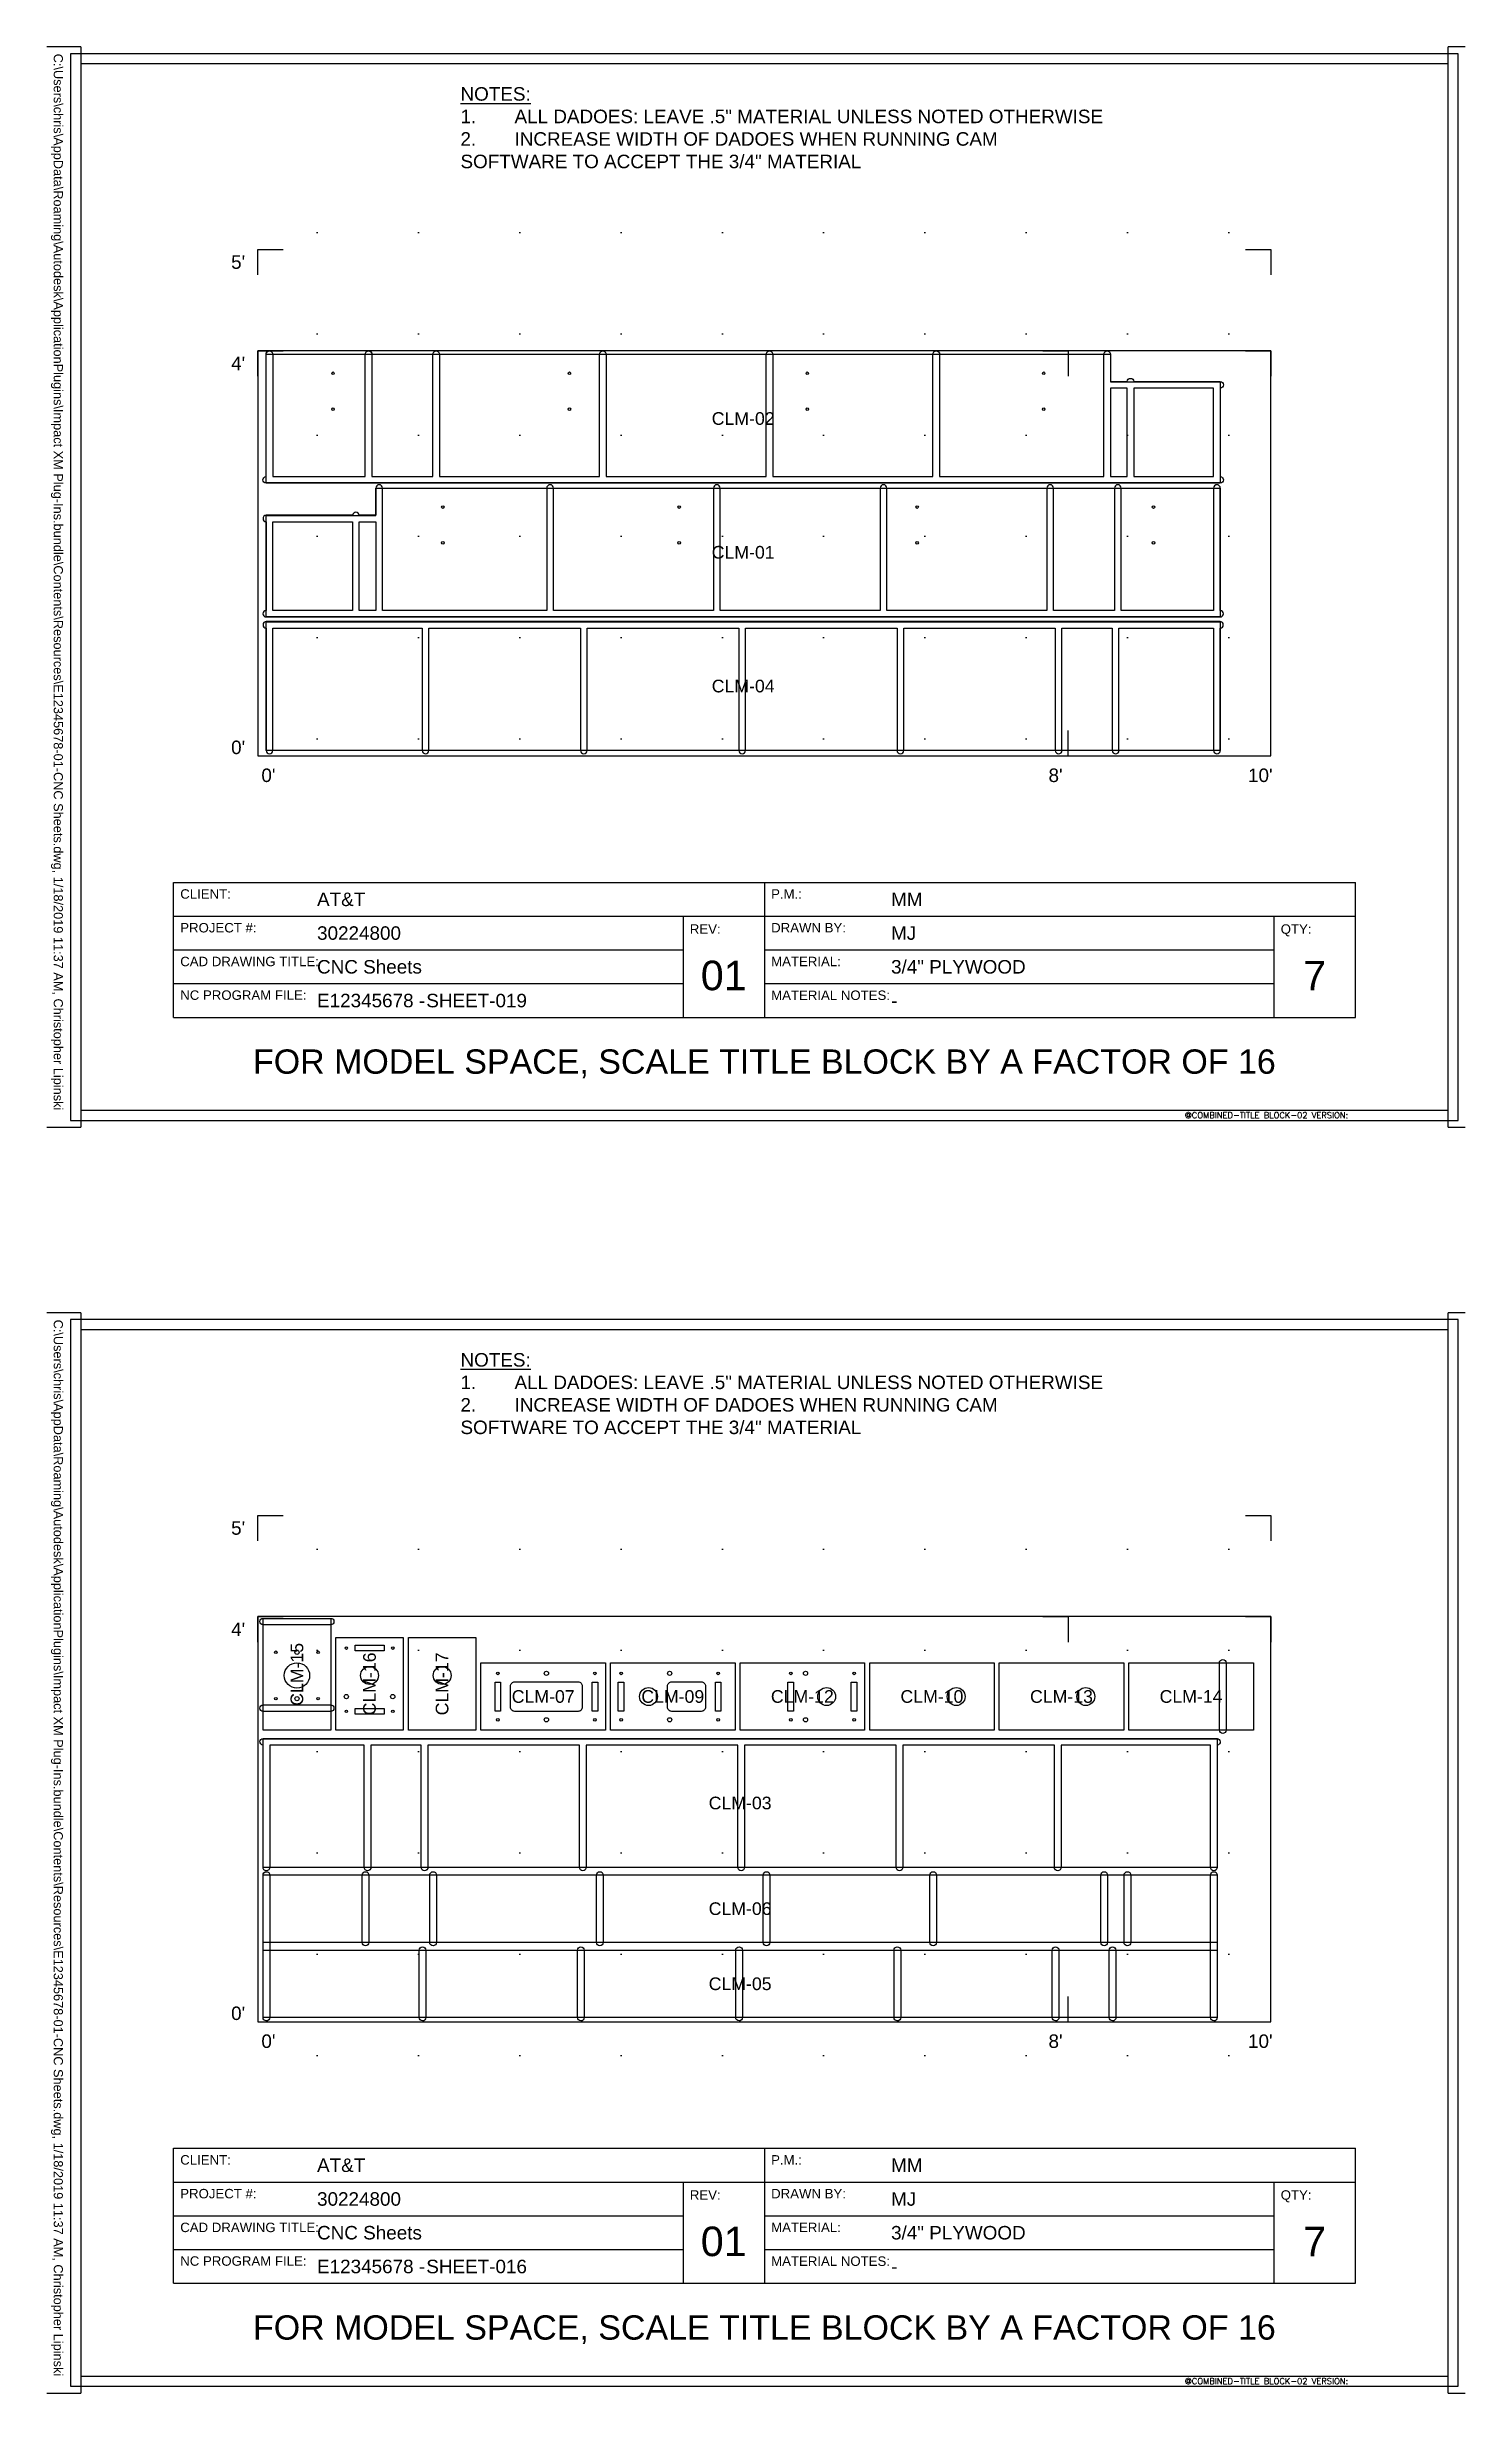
# Model space of a CAD drawing. Header units: inches. Extents: x 292 to 1880, y 512 to 1390.
# Drawn here: x 712 to 880, y 1112 to 1390 of the extents above; entities that cross this region are included whole.
import ezdxf
from ezdxf.enums import TextEntityAlignment as Align

# ---------------------------------------------------------------- set-up
doc = ezdxf.new("R2010")
doc.units = ezdxf.units.IN
doc.header["$MEASUREMENT"] = 0
doc.layers.get('Defpoints').update_dxf_attribs({"true_color": 0xff8080})
for name, color, linetype in [('0_GRID', 11, 'Continuous'), ('MD_Annotation', 4, 'Continuous'), ('MD_Title Blocks', 40, 'Continuous'), ('NC_Dado 0.25 Deep', 151, 'Continuous'), ('NC_Drill_D0.313', 20, 'Continuous'), ('NC_Drill_D0.5', 104, 'Continuous'), ('NC_Inside', 230, 'Continuous'), ('NC_Material', 5, 'Continuous'), ('NC_Outside', 74, 'Continuous')]:
    doc.layers.add(name, color=color, linetype=linetype)
doc.styles.add('ANNO', font='swissli.ttf')
doc.styles.get("Standard").update_dxf_attribs({"font": 'simplex.shx'})

msp = doc.modelspace()

# ---------------------------------------------------------------- texts
at = {"layer": 'MD_Annotation', "linetype": 'Continuous', "char_height": 1.5, "attachment_point": 5, "style": 'ANNO'}
for s, insert in [('CLM-02', (794.48, 1345.96)), ('CLM-01', (794.48, 1330.11)), ('CLM-04', (794.48, 1314.26)), ('CLM-07', (770.79, 1194.53)), ('CLM-09', (786.14, 1194.53)), ('CLM-12', (801.49, 1194.53)), ('CLM-10', (816.84, 1194.53)), ('CLM-13', (832.19, 1194.53)), ('CLM-14', (847.54, 1194.53)), ('CLM-03', (794.12, 1181.91)), ('CLM-06', (794.12, 1169.39)), ('CLM-05', (794.12, 1160.49))]:
    msp.add_mtext(s, dxfattribs=dict(at, insert=insert))
at = {"layer": 'MD_Annotation', "linetype": 'Continuous', "char_height": 1.5, "attachment_point": 5, "rotation": 90, "style": 'ANNO'}
for s, insert in [('CLM-15', (741.62, 1197.16)), ('CLM-16', (750.22, 1196.03)), ('CLM-17', (758.82, 1196.03))]:
    msp.add_mtext(s, dxfattribs=dict(at, insert=insert))

# ---------------------------------------------------------------- blocks, each defined once
blk = doc.blocks.new('TBLOCK-CNC SHEET GRID-02')
at = {"layer": '0_GRID'}
h = blk.add_hatch(dxfattribs=at)
h.set_pattern_fill('GRID', color=11, scale=1.5, pattern_type=2)
h.set_pattern_definition([(0, (0.75, 1.5), (0, 1.5), [0, -1.5]), (0, (1.5, 1.5), (0, 1.5), [0, -1.5]), (0, (0, 1.5), (0, 1.5), [0, -1.5]), (0, (1.5, 0), (0, 1.5), [0, -1.5]), (0, (0.75, 0), (0, 1.5), [0, -1.5]), (0, (0, 0), (0, 1.5), [0, -1.5]), (0, (0.75, 0.75), (0, 1.5), [0, -1.5]), (0, (1.5, 0.75), (0, 1.5), [0, -1.5]), (0, (0, 0.75), (0, 1.5), [0, -1.5])])
h.paths.add_polyline_path([(7.75, 4), (-0.25, 4), (-0.25, -0.25), (7.75, -0.25)])
at = {"color": 14}
for p, q in [((0, 3.562), (0, 3.75)), ((0, 3.75), (0.187, 3.75)), ((7.312, 3.75), (7.5, 3.75)), ((7.5, 3.75), (7.5, 3.562)), ((0, 2.812), (0, 3)), ((0, 3), (0.187, 3)), ((5.812, 3), (6, 3)), ((6, 3), (6, 2.812)), ((7.312, 3), (7.5, 3)), ((7.5, 3), (7.5, 2.812)), ((0, 0.187), (0, 0)), ((6, 0), (6, 0.187)), ((7.5, 0), (7.5, 0.187)), ((0, 0), (0.187, 0)), ((5.812, 0), (6, 0)), ((7.312, 0), (7.5, 0))]:
    blk.add_line(p, q, dxfattribs=at)
at = {"color": 11, "char_height": 0.1, "style": 'ANNO'}
for s, insert, attachment_point in [("5'", (-0.094, 3.656), 6), ("4'", (-0.094, 2.906), 6), ("0'", (-0.094, 0.062), 6), ("0'", (0.078, -0.094), 2), ("8'", (5.906, -0.094), 2), ("10'", (7.422, -0.094), 2)]:
    blk.add_mtext(s, dxfattribs=dict(at, insert=insert, attachment_point=attachment_point))
blk = doc.blocks.new('TBLOCK-CNC NOTES-02')
at = {"color": 4, "linetype": 'Continuous', "insert": (0, 0), "char_height": 0.1, "width": 4.5, "attachment_point": 1, "style": 'ANNO'}
blk.add_mtext('\\A1;{\\LNOTES:\\P\\pi-0.3,l0.4,t0.4;}1.^IALL DADOES: LEAVE .5" MATERIAL UNLESS NOTED OTHERWISE\\P2.^IINCREASE WIDTH OF DADOES WHEN RUNNING CAM SOFTWARE TO ACCEPT THE 3/4" MATERIAL ', dxfattribs=at)
blk = doc.blocks.new('*U8')
at = {"color": 5}
for p, q in [((0.688, 1.688), (9.438, 1.688)), ((0.688, 0.788), (0.688, 1.688)), ((5.062, 1.688), (5.062, 0.688)), ((9.438, 0.688), (9.438, 1.688)), ((4.46, 1.438), (4.46, 0.688)), ((4.46, 1.438), (5.062, 1.438)), ((8.835, 1.438), (8.835, 0.688)), ((8.835, 1.438), (9.438, 1.438)), ((0.688, 0.688), (0.688, 0.788)), ((0.688, 0.688), (5.062, 0.688)), ((5.062, 0.688), (9.438, 0.688))]:
    blk.add_line(p, q, dxfattribs=at)
at = {"color": 9}
for p, q in [((0.688, 1.438), (4.46, 1.438)), ((5.062, 1.438), (8.835, 1.438)), ((0.688, 1.188), (4.46, 1.188)), ((5.062, 1.188), (8.835, 1.188)), ((0.688, 0.938), (4.46, 0.938)), ((5.062, 0.938), (8.835, 0.938))]:
    blk.add_line(p, q, dxfattribs=at)
blk.add_lwpolyline([(-0.075, -0.075), (10.2, -0.075), (10.2, 7.825), (-0.075, 7.825)], close=True, dxfattribs=at)
at = {"color": 5}
blk.add_lwpolyline([(0, 0), (10.125, 0), (10.125, 7.75), (0, 7.75)], close=True, dxfattribs=at)
at = {"layer": 'Defpoints'}
for p, q in [((0, 7.875), (-0.25, 7.875)), ((0, 7.875), (0, 7.75)), ((10.125, 7.75), (10.125, 7.875)), ((10.25, 7.875), (10.125, 7.875)), ((0, 0), (0, -0.125)), ((10.125, -0.125), (10.125, 0)), ((-0.25, -0.125), (0, -0.125)), ((10.125, -0.125), (10.25, -0.125))]:
    blk.add_line(p, q, dxfattribs=at)
for name, p in [('TBLOCK-CNC NOTES-02', (2.812, 7.577)), ('TBLOCK-CNC SHEET GRID-02', (1.312, 2.625))]:
    blk.add_blockref(name, p)
at = {"color": 4, "insert": (-0.22, 0), "char_height": 0.0675, "attachment_point": 9, "rotation": 270, "style": 'ANNO'}
blk.add_mtext('C:\\\\Users\\\\chris\\\\AppData\\\\Roaming\\\\Autodesk\\\\ApplicationPlugins\\\\Impact XM Plug-Ins.bundle\\\\Contents\\\\Resources\\\\E12345678-01-CNC Sheets.dwg, 1/18/2019 11:37 AM, Christopher Lipinski', dxfattribs=at)
at = {"color": 4, "style": 'ANNO'}
for s, insert, char_height, attachment_point in [('CLIENT:', (0.737, 1.637), 0.07, 1), ('P.M.:', (5.112, 1.637), 0.07, 1), ('PROJECT #:', (0.737, 1.387), 0.07, 1), ('REV:', (4.51, 1.377), 0.07, 1), ('DRAWN BY:', (5.112, 1.387), 0.07, 1), ('QTY:', (8.885, 1.377), 0.07, 1), ('CAD DRAWING TITLE:', (0.737, 1.137), 0.07, 1), ('CNC Sheets', (1.75, 1.062), 0.1, 4), ('01', (4.761, 0.997), 0.2188, 5), ('MATERIAL:', (5.112, 1.137), 0.07, 1), ('NC PROGRAM FILE:', (0.737, 0.888), 0.07, 1), ('MATERIAL NOTES:', (5.112, 0.887), 0.07, 1), ('E12345678 -', (1.75, 0.812), 0.1, 4)]:
    blk.add_mtext(s, dxfattribs=dict(at, insert=insert, char_height=char_height, attachment_point=attachment_point))
at = {"color": 14, "insert": (5.062, 0.344), "char_height": 0.18, "attachment_point": 5, "style": 'ANNO'}
blk.add_mtext('FOR MODEL SPACE, SCALE TITLE BLOCK BY A FACTOR OF 16', dxfattribs=at)
at = {"color": 4, "style": 'ANNO'}
for tag, p in [('CLIENT_2', (1.75, 1.562)), ('PM_2', (6, 1.562)), ('PROJECT_NO_2', (1.75, 1.312)), ('DET_2', (6, 1.312)), ('MATERIAL', (6, 1.062)), ('NC_PROG', (2.559, 0.812)), ('MATERIAL_NOTES', (6, 0.812))]:
    blk.add_attdef(tag, text='', height=0.1, dxfattribs=at).set_placement(p, align=Align.MIDDLE_LEFT)
blk.add_attdef('QTY', text='', height=0.219, dxfattribs=at).set_placement((9.136, 0.997), align=Align.MIDDLE_CENTER)
at = {"layer": 'Defpoints'}
blk.add_text('@COMBINED-TITLE BLOCK-02 VERSION:', height=0.045, dxfattribs=at).set_placement((8.175, -0.059))
at = {"layer": 'Defpoints', "flags": 2}
blk.add_attdef('TITLE_BLOCK_VERSION', (9.558, -0.059), '', height=0.045, dxfattribs=at)

# ---------------------------------------------------------------- linework, layer by layer
at = {"layer": 'NC_Dado 0.25 Deep'}
for points in [[(757.71, 1339.08), (757.71, 1353.58, -0.421843), (758.11, 1353.97, -0.421843), (758.5, 1353.58), (758.5, 1339.08), (777.46, 1339.08), (777.46, 1353.58, -0.421843), (777.86, 1353.97, -0.421843), (778.25, 1353.58), (778.25, 1339.08), (797.21, 1339.08), (797.21, 1353.58, -0.421843), (797.61, 1353.97, -0.421843), (798, 1353.58), (798, 1339.08), (816.96, 1339.08), (816.96, 1353.58, -0.421843), (817.36, 1353.97, -0.421843), (817.75, 1353.58), (817.75, 1339.08), (837.21, 1339.08), (837.21, 1353.58, -0.421843), (837.61, 1353.97, -0.421843), (838, 1353.58), (838, 1350.35), (839.97, 1350.35, -0.40662), (840.36, 1350.72, -0.40662), (840.75, 1350.35), (850.98, 1350.35, -0.421843), (851.37, 1349.96, -0.406621), (851, 1349.57, -0.000338), (851, 1349.56), (851, 1339.08, -0.000456), (851, 1339.08, -0.974573), (850.98, 1338.31), (737.98, 1338.31, -0.974646), (737.96, 1339.08, -0.000495), (737.96, 1339.08), (737.96, 1353.58, -0.421843), (738.36, 1353.97, -0.421843), (738.75, 1353.58), (738.75, 1339.08), (749.71, 1339.08), (749.71, 1353.58, -0.421843), (750.11, 1353.97, -0.421843), (750.5, 1353.58), (750.5, 1339.08)], [(831.25, 1323.23), (831.25, 1337.73, 0.421843), (830.86, 1338.12, 0.421843), (830.46, 1337.73), (830.46, 1323.23), (811.5, 1323.23), (811.5, 1337.73, 0.421843), (811.11, 1338.12, 0.421843), (810.71, 1337.73), (810.71, 1323.23), (791.75, 1323.23), (791.75, 1337.73, 0.421843), (791.36, 1338.12, 0.421843), (790.96, 1337.73), (790.96, 1323.23), (772, 1323.23), (772, 1337.73, 0.421843), (771.61, 1338.12, 0.421843), (771.21, 1337.73), (771.21, 1323.23), (751.75, 1323.23), (751.75, 1337.73, 0.421843), (751.36, 1338.12, 0.421843), (750.96, 1337.73), (750.96, 1334.5), (749, 1334.5, 0.40662), (748.61, 1334.87, 0.40662), (748.22, 1334.5), (737.98, 1334.5, 0.421843), (737.6, 1334.11, 0.406621), (737.96, 1333.72, 0.000338), (737.96, 1333.71), (737.96, 1323.23, 0.000456), (737.96, 1323.23, 0.974573), (737.98, 1322.46), (850.98, 1322.46, 0.974646), (851, 1323.23, 0.000495), (851, 1323.23), (851, 1337.73, 0.421843), (850.61, 1338.12, 0.421843), (850.21, 1337.73), (850.21, 1323.23), (839.25, 1323.23), (839.25, 1337.73, 0.421843), (838.86, 1338.12, 0.421843), (838.46, 1337.73), (838.46, 1323.23)], [(775.21, 1321.13), (775.21, 1306.63, 0.421843), (775.61, 1306.25, 0.421843), (776, 1306.63), (776, 1321.13), (793.96, 1321.13), (793.96, 1306.63, 0.421843), (794.36, 1306.25, 0.421843), (794.75, 1306.63), (794.75, 1321.13), (812.71, 1321.13), (812.71, 1306.63, 0.421843), (813.11, 1306.25, 0.421843), (813.5, 1306.63), (813.5, 1321.13), (831.46, 1321.13), (831.46, 1306.63, 0.421843), (831.86, 1306.25, 0.421843), (832.25, 1306.63), (832.25, 1321.13), (838.21, 1321.13), (838.21, 1306.63, 0.421843), (838.61, 1306.25, 0.421843), (839, 1306.63), (839, 1321.13), (850.21, 1321.13), (850.21, 1306.63, 0.421843), (850.61, 1306.25, 0.421843), (851, 1306.63), (851, 1321.13, 0.000338), (851, 1321.14, 0.974347), (850.98, 1321.9), (737.98, 1321.9, 0.974347), (737.96, 1321.14, 0.000338), (737.96, 1321.13), (737.96, 1306.63, 0.421843), (738.36, 1306.25, 0.421843), (738.75, 1306.63), (738.75, 1321.13), (756.46, 1321.13), (756.46, 1306.63, 0.421843), (756.86, 1306.25, 0.421843), (757.25, 1306.63), (757.25, 1321.13)], [(745.62, 1203.03), (737.62, 1203.03, -1), (737.62, 1203.8), (745.62, 1203.8, -1)], [(850.9, 1190.53), (850.9, 1198.53, -0.421843), (851.29, 1198.92, -0.421843), (851.69, 1198.53), (851.69, 1190.53, -0.421843), (851.29, 1190.15, -0.421843)], [(745.62, 1192.76), (737.62, 1192.76, -0.421843), (737.24, 1193.16, -0.421843), (737.62, 1193.55), (745.62, 1193.55, -0.421843), (746, 1193.16, -0.421843)], [(813.39, 1188.78), (813.39, 1174.29, -0.421843), (812.99, 1173.9, -0.421843), (812.6, 1174.29), (812.6, 1188.78), (794.64, 1188.78), (794.64, 1174.29, -0.421843), (794.24, 1173.9, -0.421843), (793.85, 1174.29), (793.85, 1188.78), (775.89, 1188.78), (775.89, 1174.29, -0.421843), (775.49, 1173.9, -0.421843), (775.1, 1174.29), (775.1, 1188.78), (757.14, 1188.78), (757.14, 1174.29, -0.421843), (756.74, 1173.9, -0.421843), (756.35, 1174.29), (756.35, 1188.78), (750.39, 1188.78), (750.39, 1174.29, -0.421843), (749.99, 1173.9, -0.421843), (749.6, 1174.29), (749.6, 1188.78), (738.39, 1188.78), (738.39, 1174.29, -0.421843), (737.99, 1173.9, -0.421843), (737.6, 1174.29), (737.6, 1188.78, -0.000338), (737.6, 1188.79, -0.974347), (737.62, 1189.55), (850.62, 1189.55, -0.974347), (850.64, 1188.79, -0.000338), (850.64, 1188.78), (850.64, 1174.29, -0.421843), (850.24, 1173.9, -0.421843), (849.85, 1174.29), (849.85, 1188.78), (832.14, 1188.78), (832.14, 1174.29, -0.421843), (831.74, 1173.9, -0.421843), (831.35, 1174.29), (831.35, 1188.78)], [(737.6, 1156.49), (737.6, 1173.39, -0.421843), (737.99, 1173.77, -0.421843), (738.39, 1173.39), (738.39, 1156.49, -0.421843), (737.99, 1156.1, -0.421843)], [(749.35, 1165.38), (749.35, 1173.39, -0.421843), (749.74, 1173.77, -0.421842), (750.14, 1173.39), (750.14, 1165.38, -0.421843), (749.74, 1165, -0.421843)], [(757.35, 1165.38), (757.35, 1173.39, -0.421843), (757.74, 1173.77, -0.421843), (758.14, 1173.39), (758.14, 1165.38, -0.421843), (757.74, 1165, -0.421843)], [(777.1, 1165.38), (777.1, 1173.39, -0.421843), (777.49, 1173.77, -0.421843), (777.89, 1173.39), (777.89, 1165.38, -0.421843), (777.49, 1165, -0.421843)], [(796.85, 1165.38), (796.85, 1173.39, -0.421843), (797.24, 1173.77, -0.421842), (797.64, 1173.39), (797.64, 1165.38, -0.421843), (797.24, 1165, -0.421843)], [(816.6, 1165.38), (816.6, 1173.39, -0.421843), (816.99, 1173.77, -0.421843), (817.39, 1173.39), (817.39, 1165.38, -0.421843), (816.99, 1165, -0.421843)], [(836.85, 1165.38), (836.85, 1173.39, -0.421843), (837.24, 1173.77, -0.421843), (837.64, 1173.39), (837.64, 1165.38, -0.421843), (837.24, 1165, -0.421843)], [(839.6, 1165.38), (839.6, 1173.39, -0.421843), (839.99, 1173.77, -0.421843), (840.39, 1173.39), (840.39, 1165.38, -0.421843), (839.99, 1165, -0.421843)], [(849.85, 1156.49), (849.85, 1173.39, -0.421843), (850.24, 1173.77, -0.421843), (850.64, 1173.39), (850.64, 1156.49, -0.421843), (850.24, 1156.1, -0.421843)], [(756.1, 1156.49), (756.1, 1164.49, -0.421843), (756.49, 1164.87, -0.421843), (756.89, 1164.49), (756.89, 1156.49, -0.421843), (756.49, 1156.1, -0.421843)], [(774.85, 1156.49), (774.85, 1164.49, -0.421843), (775.24, 1164.87, -0.421843), (775.64, 1164.49), (775.64, 1156.49, -0.421843), (775.24, 1156.1, -0.421842)], [(793.6, 1156.49), (793.6, 1164.49, -0.421843), (793.99, 1164.87, -0.421843), (794.39, 1164.49), (794.39, 1156.49, -0.421843), (793.99, 1156.1, -0.421843)], [(812.35, 1156.49), (812.35, 1164.49, -0.421843), (812.74, 1164.87, -0.421843), (813.14, 1164.49), (813.14, 1156.49, -0.421843), (812.74, 1156.1, -0.421843)], [(831.1, 1156.49), (831.1, 1164.49, -0.421843), (831.49, 1164.87, -0.421843), (831.89, 1164.49), (831.89, 1156.49, -0.421843), (831.49, 1156.1, -0.421843)], [(837.85, 1156.49), (837.85, 1164.49, -0.421843), (838.24, 1164.87, -0.421843), (838.64, 1164.49), (838.64, 1156.49, -0.421843), (838.24, 1156.1, -0.421843)]]:
    msp.add_lwpolyline(points, format="xyb", close=True, dxfattribs=at)
for points in [[(839.96, 1339.08), (839.96, 1349.56), (838, 1349.56), (838, 1339.08)], [(850.21, 1339.08), (850.21, 1349.56), (840.75, 1349.56), (840.75, 1339.08)], [(738.75, 1323.23), (738.75, 1333.71), (748.21, 1333.71), (748.21, 1323.23)], [(749, 1323.23), (749, 1333.71), (750.96, 1333.71), (750.96, 1323.23)]]:
    msp.add_lwpolyline(points, close=True, dxfattribs=at)
at = {"layer": 'NC_Drill_D0.313'}
for centre in [(745.89, 1351.33), (773.89, 1351.33), (802.08, 1351.33), (830.08, 1351.33), (745.89, 1347.08), (773.89, 1347.08), (802.08, 1347.08), (830.08, 1347.08), (758.89, 1335.48), (786.89, 1335.48), (815.08, 1335.48), (843.08, 1335.48), (758.89, 1331.23), (786.89, 1331.23), (815.08, 1331.23), (843.08, 1331.23), (739.12, 1199.78), (744.12, 1199.78), (747.47, 1200.28), (752.97, 1200.28), (765.42, 1197.28), (776.92, 1197.28), (780.02, 1197.28), (791.52, 1197.28), (800.12, 1197.28), (807.62, 1197.28), (739.12, 1194.28), (744.12, 1194.28), (747.47, 1192.78), (752.97, 1192.78), (765.42, 1191.78), (776.92, 1191.78), (780.02, 1191.78), (791.52, 1191.78), (800.12, 1191.78), (807.62, 1191.78)]:
    msp.add_circle(centre, 0.156, dxfattribs=at)
at = {"layer": 'NC_Drill_D0.5'}
for centre in [(741.62, 1199.78), (771.17, 1197.28), (785.77, 1197.28), (801.87, 1197.28), (741.62, 1194.28), (747.47, 1194.53), (752.97, 1194.53), (771.17, 1191.78), (785.77, 1191.78), (801.87, 1191.78)]:
    msp.add_circle(centre, 0.25, dxfattribs=at)
at = {"layer": 'NC_Inside'}
for points in [[(751.94, 1199.95), (748.5, 1199.95), (748.5, 1200.61), (751.94, 1200.61)], [(765.09, 1192.82), (765.09, 1196.25), (765.75, 1196.25), (765.75, 1192.82)], [(776.59, 1192.82), (776.59, 1196.25), (777.25, 1196.25), (777.25, 1192.82)], [(779.69, 1192.82), (779.69, 1196.25), (780.35, 1196.25), (780.35, 1192.82)], [(791.19, 1192.82), (791.19, 1196.25), (791.85, 1196.25), (791.85, 1192.82)], [(799.79, 1192.82), (799.79, 1196.25), (800.45, 1196.25), (800.45, 1192.82)], [(807.29, 1192.82), (807.29, 1196.25), (807.95, 1196.25), (807.95, 1192.82)], [(751.94, 1192.45), (748.5, 1192.45), (748.5, 1193.11), (751.94, 1193.11)]]:
    msp.add_lwpolyline(points, close=True, dxfattribs=at)
for points in [[(766.92, 1193.28), (766.92, 1195.78, -0.414214), (767.42, 1196.28), (774.92, 1196.28, -0.414214), (775.42, 1195.78), (775.42, 1193.28, -0.414214), (774.92, 1192.78), (767.42, 1192.78, -0.414214)], [(785.52, 1193.28), (785.52, 1195.78, -0.414214), (786.02, 1196.28), (789.52, 1196.28, -0.414214), (790.02, 1195.78), (790.02, 1193.28, -0.414214), (789.52, 1192.78), (786.02, 1192.78, -0.414214)]]:
    msp.add_lwpolyline(points, format="xyb", close=True, dxfattribs=at)
for centre, radius in [((741.62, 1197.03), 1.5), ((750.22, 1197.03), 1.06), ((758.82, 1197.03), 1.06), ((783.27, 1194.53), 1.06), ((804.37, 1194.53), 1.06), ((819.72, 1194.53), 1.06), ((835.07, 1194.53), 1.06)]:
    msp.add_circle(centre, radius, dxfattribs=at)
at = {"layer": 'NC_Material', "linetype": 'Continuous'}
for points in [[(737, 1306), (857, 1306), (857, 1354), (737, 1354)], [(737, 1156), (857, 1156), (857, 1204), (737, 1204)]]:
    msp.add_lwpolyline(points, close=True, dxfattribs=at)
at = {"layer": 'NC_Outside'}
for points in [[(737.98, 1338.33), (737.98, 1353.58), (837.98, 1353.58), (837.98, 1350.33), (850.98, 1350.33), (850.98, 1338.33)], [(737.98, 1322.48), (737.98, 1334.48), (750.98, 1334.48), (750.98, 1337.73), (850.98, 1337.73), (850.98, 1322.48)], [(737.98, 1306.63), (737.98, 1321.88), (850.98, 1321.88), (850.98, 1306.63)], [(745.62, 1190.53), (737.62, 1190.53), (737.62, 1203.78), (745.62, 1203.78)], [(754.22, 1190.53), (746.22, 1190.53), (746.22, 1201.53), (754.22, 1201.53)], [(762.82, 1190.53), (754.82, 1190.53), (754.82, 1201.53), (762.82, 1201.53)], [(763.42, 1190.53), (763.42, 1198.53), (778.17, 1198.53), (778.17, 1190.53)], [(778.77, 1190.53), (778.77, 1198.53), (793.52, 1198.53), (793.52, 1190.53)], [(794.12, 1190.53), (794.12, 1198.53), (808.87, 1198.53), (808.87, 1190.53)], [(809.47, 1190.53), (809.47, 1198.53), (824.22, 1198.53), (824.22, 1190.53)], [(824.82, 1190.53), (824.82, 1198.53), (839.57, 1198.53), (839.57, 1190.53)], [(840.17, 1190.53), (840.17, 1198.53), (854.92, 1198.53), (854.92, 1190.53)], [(737.62, 1174.29), (737.62, 1189.53), (850.62, 1189.53), (850.62, 1174.29)], [(737.62, 1165.38), (737.62, 1173.39), (850.62, 1173.39), (850.62, 1165.38)], [(737.62, 1156.49), (737.62, 1164.49), (850.62, 1164.49), (850.62, 1156.49)]]:
    msp.add_lwpolyline(points, close=True, dxfattribs=at)

# ---------------------------------------------------------------- block references
at = {"layer": 'MD_Title Blocks'}
ref = msp.add_blockref('*U8', (716, 1264), dxfattribs=dict(at, xscale=16, yscale=16, zscale=16))
ref.add_attrib('CLIENT_2', 'AT&T', dxfattribs={"layer": '0', "color": 4, "height": 1.6, "style": 'ANNO'}).set_placement((744, 1289), align=Align.MIDDLE_LEFT)
ref.add_attrib('PROJECT_NO_2', '30224800', dxfattribs={"layer": '0', "color": 4, "height": 1.6, "style": 'ANNO'}).set_placement((744, 1285), align=Align.MIDDLE_LEFT)
ref.add_attrib('PM_2', 'MM', dxfattribs={"layer": '0', "color": 4, "height": 1.6, "style": 'ANNO'}).set_placement((812, 1289), align=Align.MIDDLE_LEFT)
ref.add_attrib('DET_2', 'MJ', dxfattribs={"layer": '0', "color": 4, "height": 1.6, "style": 'ANNO'}).set_placement((812, 1285), align=Align.MIDDLE_LEFT)
ref.add_attrib('NC_PROG', 'SHEET-019', dxfattribs={"layer": '0', "color": 4, "height": 1.6, "style": 'ANNO'}).set_placement((756.94, 1277), align=Align.MIDDLE_LEFT)
ref.add_attrib('MATERIAL', '3/4" PLYWOOD', dxfattribs={"layer": '0', "color": 4, "height": 1.6, "style": 'ANNO'}).set_placement((812, 1281), align=Align.MIDDLE_LEFT)
ref.add_attrib('MATERIAL_NOTES', '-', dxfattribs={"layer": '0', "color": 4, "height": 1.6, "style": 'ANNO'}).set_placement((812, 1277), align=Align.MIDDLE_LEFT)
ref.add_attrib('QTY', '7', dxfattribs={"layer": '0', "color": 4, "height": 3.5, "style": 'ANNO'}).set_placement((862.18, 1279.95), align=Align.MIDDLE_CENTER)
ref = msp.add_blockref('*U8', (716, 1114), dxfattribs=dict(at, xscale=16, yscale=16, zscale=16))
ref.add_attrib('CLIENT_2', 'AT&T', dxfattribs={"layer": '0', "color": 4, "height": 1.6, "style": 'ANNO'}).set_placement((744, 1139), align=Align.MIDDLE_LEFT)
ref.add_attrib('PROJECT_NO_2', '30224800', dxfattribs={"layer": '0', "color": 4, "height": 1.6, "style": 'ANNO'}).set_placement((744, 1135), align=Align.MIDDLE_LEFT)
ref.add_attrib('PM_2', 'MM', dxfattribs={"layer": '0', "color": 4, "height": 1.6, "style": 'ANNO'}).set_placement((812, 1139), align=Align.MIDDLE_LEFT)
ref.add_attrib('DET_2', 'MJ', dxfattribs={"layer": '0', "color": 4, "height": 1.6, "style": 'ANNO'}).set_placement((812, 1135), align=Align.MIDDLE_LEFT)
ref.add_attrib('NC_PROG', 'SHEET-016', dxfattribs={"layer": '0', "color": 4, "height": 1.6, "style": 'ANNO'}).set_placement((756.94, 1127), align=Align.MIDDLE_LEFT)
ref.add_attrib('MATERIAL', '3/4" PLYWOOD', dxfattribs={"layer": '0', "color": 4, "height": 1.6, "style": 'ANNO'}).set_placement((812, 1131), align=Align.MIDDLE_LEFT)
ref.add_attrib('MATERIAL_NOTES', '-', dxfattribs={"layer": '0', "color": 4, "height": 1.6, "style": 'ANNO'}).set_placement((812, 1127), align=Align.MIDDLE_LEFT)
ref.add_attrib('QTY', '7', dxfattribs={"layer": '0', "color": 4, "height": 3.5, "style": 'ANNO'}).set_placement((862.18, 1129.95), align=Align.MIDDLE_CENTER)

msp.set_redraw_order([(e.dxf.handle, doc.entitydb.next_handle()) for e in msp.query("TEXT MTEXT ATTDEF DIMENSION ARC_DIMENSION")])  # texts and dimensions are drawn at this point

doc.saveas('drawing.dxf')
